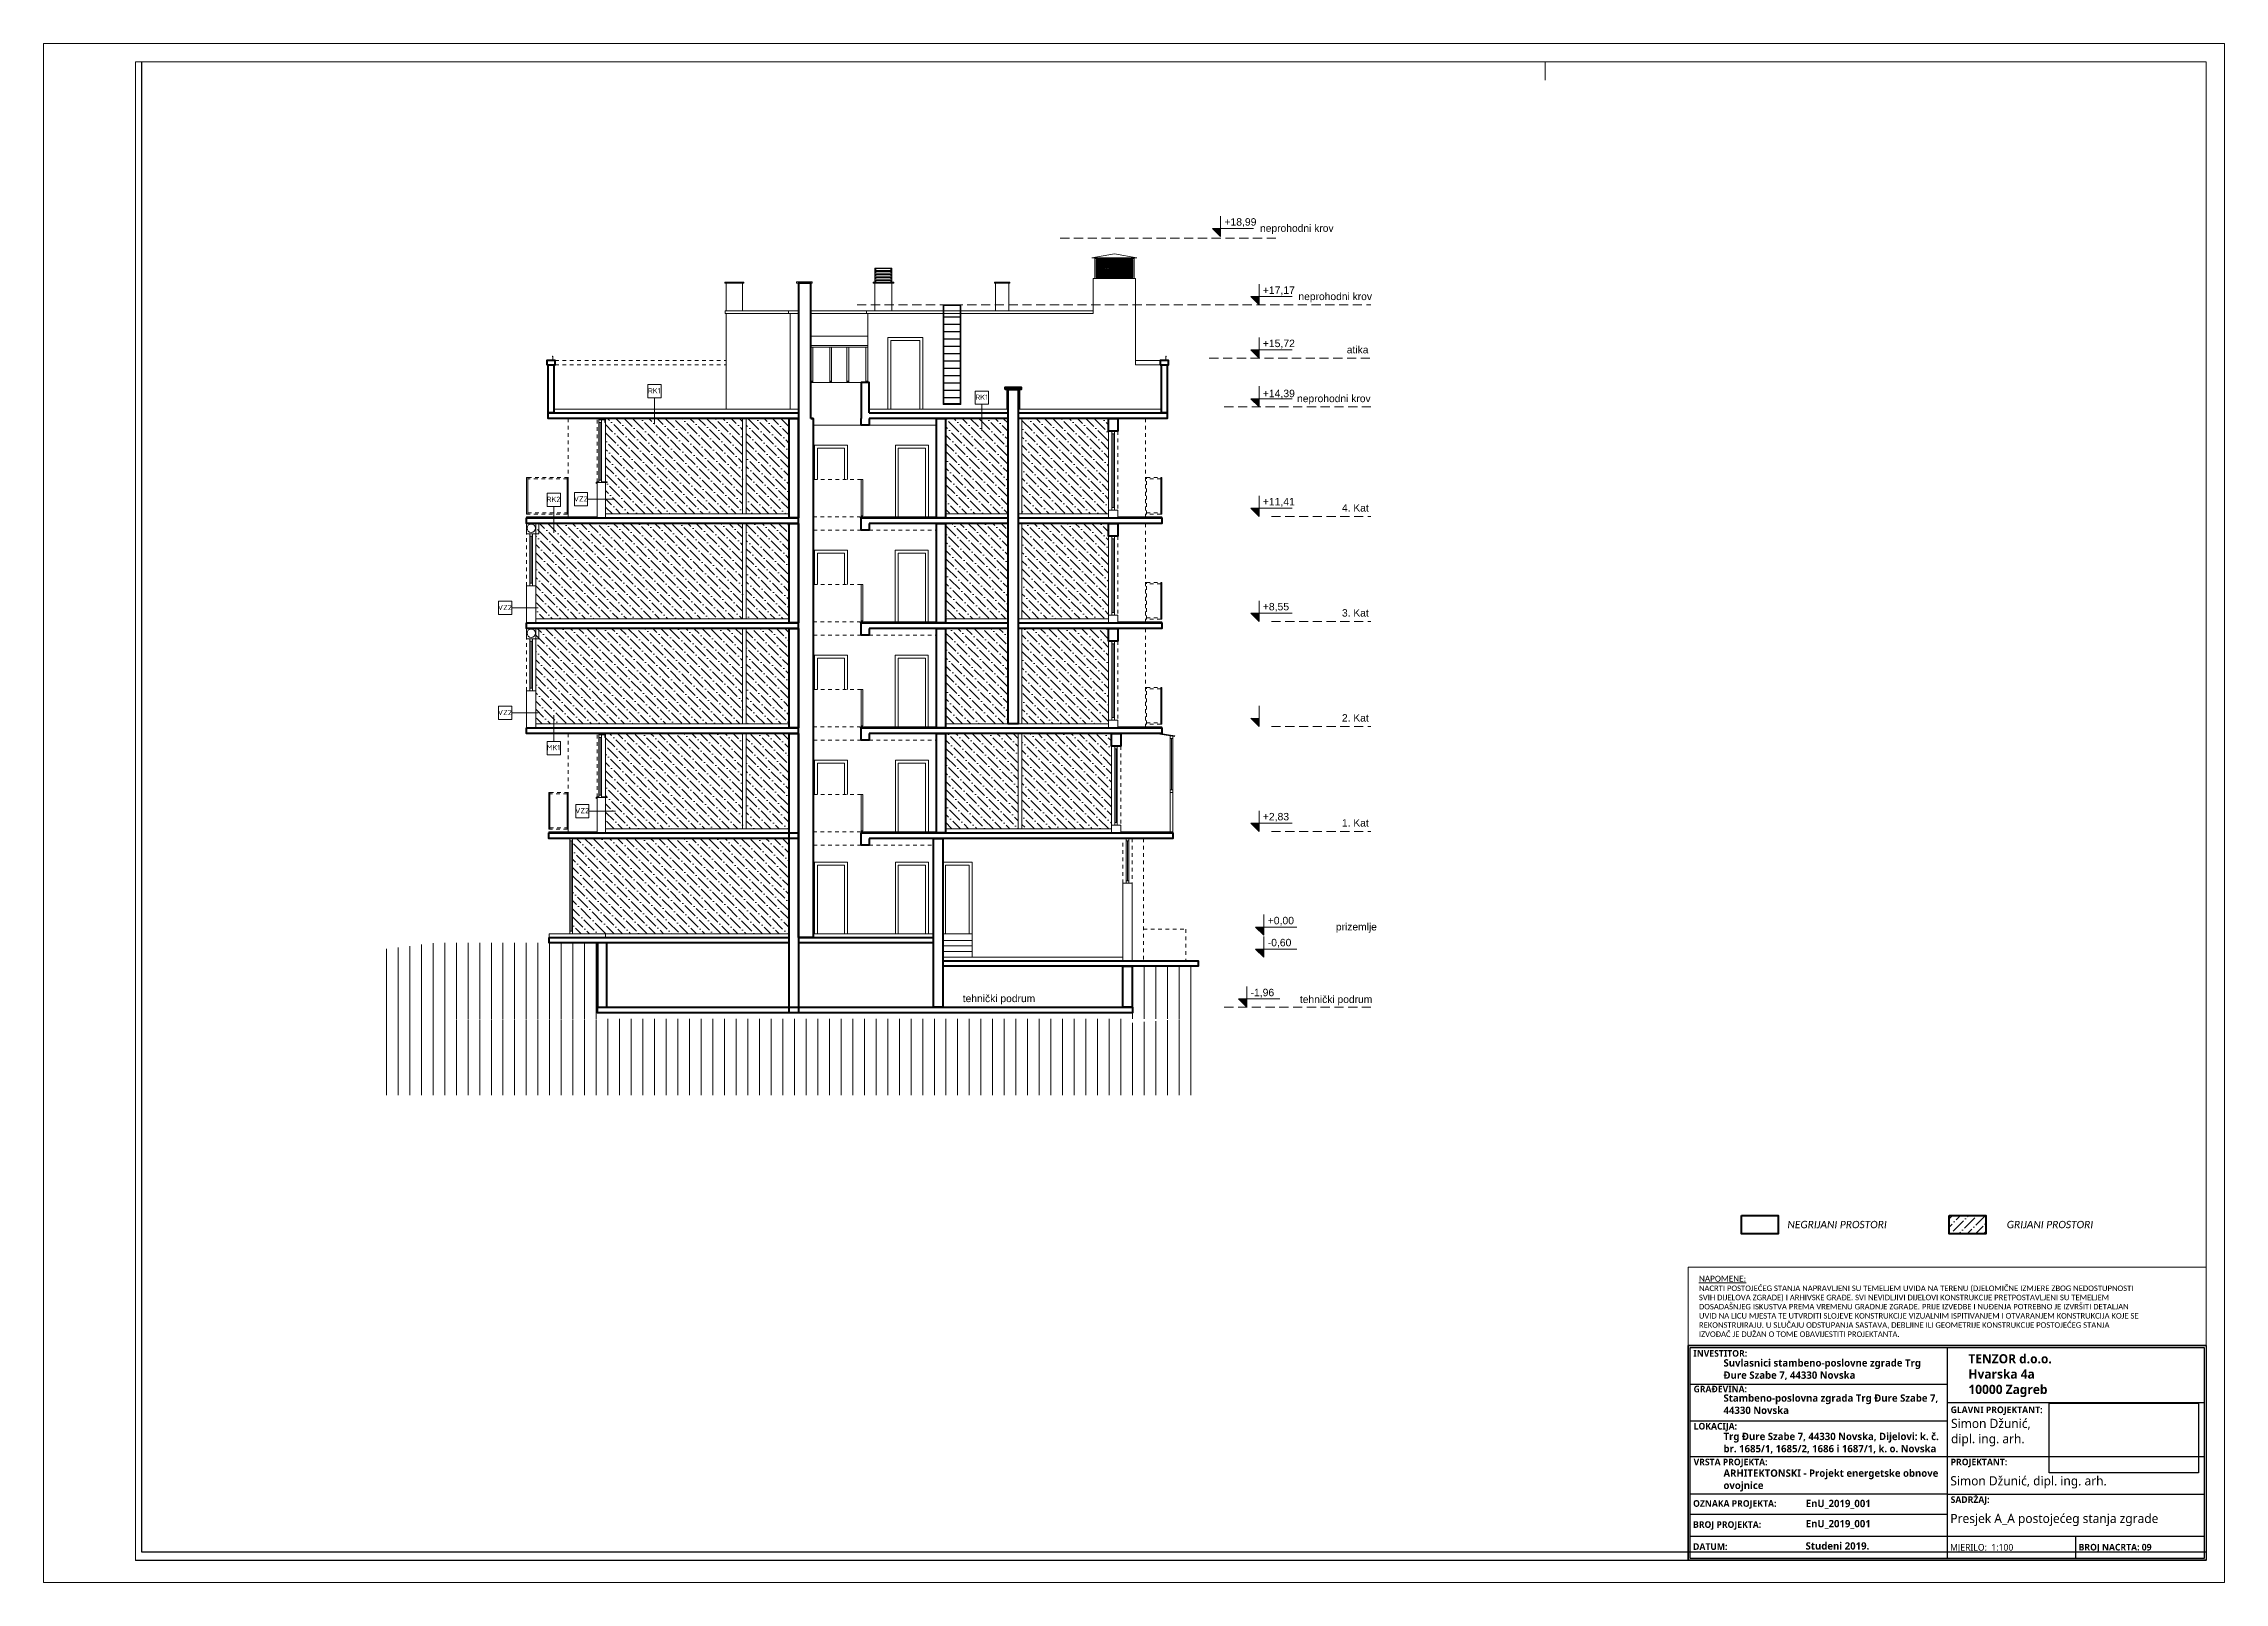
# Paper-space layout 'Pr AA_1_100' of a CAD drawing. Header units: millimetres. Extents: x -1 to 593, y 0 to 419.
# The model-space entities are those that its viewports show. They can reach past a viewport. Long polylines and large blocks are cut down to what shows.
import ezdxf
from ezdxf.enums import TextEntityAlignment as Align

# ---------------------------------------------------------------- set-up
doc = ezdxf.new("R2010")
doc.units = ezdxf.units.MM
doc.linetypes.add('DASHED2', pattern=[0.375, 0.25, -0.125])
doc.linetypes.add('HIDDEN', pattern=[0.375, 0.25, -0.125])
doc.layers.get('0').update_dxf_attribs({"lineweight": 0})
for name, color, linetype, lineweight in [('01-zid_nenosivi', 134, 'Continuous', 0), ('03-prozori', 132, 'Continuous', 0), ('05-podgled-tanko', 144, 'HIDDEN', 0), ('06-hatch_grijano', 30, 'Continuous', 0), ('07-kote', 70, 'Continuous', 9), ('5-TX', 113, 'Continuous', 5), ('_MV', 240, 'Continuous', 0), ('_SASTAVNICA', 7, 'Continuous', 0), ('FIZIKA', 4, 'Continuous', 30), ('konture', 7, 'Continuous', 30), ('sastavnica', 7, 'Continuous', 5), ('TP_01 - 0.50', 1, 'Continuous', 40)]:
    doc.layers.add(name, color=color, linetype=linetype, lineweight=lineweight)
doc.layers.add('Kucni_broj', color=2, linetype='Continuous', plot=False)
doc.layers.add('SAST_Linija sastavnice', color=255, linetype='Continuous', plot=False)
doc.layers.add('SAST_Tekst i Sastavnica', color=7, linetype='Continuous')
doc.styles.add('ARIAL', font='arial.ttf')
doc.styles.add('GENERATED_STYLE_1', font='arial.ttf')
doc.styles.add('isocpeur', font='isocpeur.ttf')
doc.styles.add('OPISI', font='swissl.ttf')
doc.styles.get("Standard").update_dxf_attribs({"font": 'arial.ttf', "height": 600})
doc.styles.add('tahoma10', font='tahoma.ttf', dxfattribs={"height": 2})
picture_1 = doc.add_image_def('image1.png', size_in_pixel=(240, 112))
pattern_1 = [(315, (-119.157, -130), (30.8696304, -8.4189901), [39.6875, -7.9375, 0, -7.9375])]

psp = doc.layouts.new('Pr AA_1_100')

# ---------------------------------------------------------------- texts
at = {"color": 1, "char_height": 2, "attachment_point": 4}
for s, insert, width in [('{\\fCalibri|b0|i1|c238|p34;\\C256; NEGRIJANI PROSTORI}', (473.42, 97.53), 29.9383), ('{\\fCalibri|b0|i1|c238|p34;\\C256; GRIJANI PROSTORI}', (533.16, 97.53), 26.1293)]:
    psp.add_mtext(s, dxfattribs=dict(at, insert=insert, width=width))
at = {"layer": '_SASTAVNICA', "insert": (450.02, 75.25), "char_height": 1.6, "width": 120.2696, "attachment_point": 4}
psp.add_mtext('{\\fCalibri|b0|i0|c238|p34;\\LNAPOMENE: \\fCalibri|b1|i0|c238|p34;\\H0.93747x;\\l\\P\\fCalibri|b0|i0|c238|p34;NACRTI POSTOJEĆEG STANJA NAPRAVLJENI SU TEMELJEM UVIDA NA TERENU (DJELOMIČNE IZMJERE ZBOG NEDOSTUPNOSTI SVIH DIJELOVA ZGRADE) I ARHIVSKE GRAĐE. SVI NEVIDLJIVI DIJELOVI KONSTRUKCIJE PRETPOSTAVLJENI SU TEMELJEM DOSADAŠNJEG ISKUSTVA PREMA VREMENU GRADNJE ZGRADE. PRIJE IZVEDBE I NUĐENJA POTREBNO JE IZVRŠITI DETALJAN UVID NA LICU MJESTA TE UTVRDITI SLOJEVE KONSTRUKCIJE VIZUALNIM ISPITIVANJEM I OTVARANJEM KONSTRUKCIJA KOJE SE REKONSTRUIRAJU. U SLUČAJU ODSTUPANJA SASTAVA, DEBLJINE ILI GEOMETRIJE KONSTRUKCIJE POSTOJEĆEG STANJA IZVOĐAČ JE DUŽAN O TOME OBAVIJESTITI PROJEKTANTA.\\C7; }', dxfattribs=at)
at = {"layer": 'SAST_Tekst i Sastavnica', "attachment_point": 1, "style": 'OPISI'}
for s, insert, char_height, width in [('\\fSegoe UI Semibold|b0|i0;INVESTITOR:', (448.51, 63.35), 1.8, 18.3788), ('\\fSegoe UI Semibold|b0|i0|c238;GRAĐEVINA:', (448.57, 53.64), 1.8, 18.9026), ('{\\fSegoe UI Semilight|b1|i0|c238|p34;Stambeno-poslovna zgrada Trg Đure Szabe 7, 44330 Novska}', (456.71, 51.28), 2, 60.2044), ('\\fSegoe UI Semibold|b0|i0;GLAVNI PROJEKTANT:', (518.57, 47.98), 1.8, 29.1605), ('\\fSegoe UI Semibold|b0|i0;LOKACIJA:', (448.57, 43.51), 1.8, 18.9026), ('{\\fSegoe UI Semilight|b1|i0|c238|p34;Trg Đure Szabe 7, 44330 Novska, Dijelovi: k. č. br. 1685/1, 1685/2, 1686 i 1687/1, k. o. Novska}', (456.71, 40.83), 2, 60.2044), ('\\fSegoe UI Semibold|b0|i0;VRSTA PROJEKTA:', (448.57, 33.76), 1.8, 34.2514), ('\\fSegoe UI Semilight|b1|i0;ARHITEKTONSKI - Projekt energetske obnove ovojnice', (456.71, 30.83), 2, 58.8493), ('\\fSegoe UI Semibold|b0|i0;PROJEKTANT:', (518.57, 33.76), 1.8, 18.9026), ('\\fSegoe UI Semibold|b0|i0;SADRŽAJ:', (518.57, 23.51), 1.8, 18.9026), ('{\\fSegoe UI Semilight|b1|i0|c238|p34;EnU_2019_001}', (479.11, 22.57), 2, 40.0376), ('{\\fSegoe UI Semilight|b1|i0|c238|p34;EnU_2019_001}', (479.11, 17.07), 2, 40.0376), ('{\\fSegoe UI Semilight|b1|i0|c238|p34;Studeni 2019.}', (479.07, 11), 2, 40.0376)]:
    psp.add_mtext(s, dxfattribs=dict(at, insert=insert, char_height=char_height, width=width))
at = {"layer": 'SAST_Tekst i Sastavnica', "color": 1, "insert": (456.71, 60.86), "char_height": 2, "width": 60.2044, "attachment_point": 1, "style": 'OPISI'}
psp.add_mtext('{\\fSegoe UI Semilight|b1|i0|c238|p34;\\C256;Suvlasnici stambeno-poslovne zgrade Trg Đure Szabe 7, 44330 Novska}', dxfattribs=at)
at = {"layer": 'SAST_Tekst i Sastavnica', "char_height": 1.8, "attachment_point": 4, "style": 'ARIAL'}
for s, insert in [('\\fSegoe UI Semibold|b0|i0;OZNAKA PROJEKTA:', (448.42, 21.3)), ('\\fSegoe UI Semibold|b0|i0;BROJ PROJEKTA:', (448.42, 15.56)), ('\\fSegoe UI Semibold|b0|i0;DATUM:', (448.42, 9.8)), ('\\fSegoe UI Semilight|b0|i0;MJERILO:  1:100', (518.42, 9.39)), ('{\\fSegoe UI Semibold|b0|i0|c0|p34;BROJ NACRTA: \\fSegoe UI Semibold|b0|i0|c238|p34;09}', (553.42, 9.4))]:
    psp.add_mtext(s, dxfattribs=dict(at, insert=insert))
at = {"layer": 'sastavnica', "insert": (520.02, 56.39), "char_height": 2.5, "width": 54.0003, "attachment_point": 4}
psp.add_mtext('\\fSegoe UI Semibold|b1|i0;    TENZOR d.o.o.\\P    Hvarska 4a\\P    10000 Zagreb', dxfattribs=at)
at = {"layer": 'sastavnica', "char_height": 2.5, "attachment_point": 4, "style": 'ARIAL'}
for s, insert, width in [('{\\fSegoe UI Semilight|b0|i0|c238|p34;Simon Džunić, \\Pdipl. ing. arh.}', (518.68, 40.87), 47.5), ('\\fSegoe UI Semilight|b0|i0|c238;Simon Džunić, dipl. ing. arh.', (518.49, 27.32), 47.5), ('{\\fSegoe UI Semilight|b0|i0|c238|p34;Presjek A_A postojećeg stanja zgrade }', (518.49, 17.07), 70.0559)]:
    psp.add_mtext(s, dxfattribs=dict(at, insert=insert, width=width))

msp = doc.modelspace()

# ---------------------------------------------------------------- texts
at = {"layer": '07-kote', "char_height": 20.25, "width": 2974.003, "attachment_point": 4, "style": 'GENERATED_STYLE_1'}
for s, insert in [('{\\fArial|b0|i0|c238|p34;+18,}99', (199098.58, -225557.09)), ('{\\fArial|b0|i0|c238|p34;+17,}17', (199203.18, -225742.99)), ('{\\fArial|b0|i0|c238|p34;+15,}72', (199203.18, -225887.99)), ('{\\fArial|b0|i0|c238|p34;+14,}39', (199203.18, -226024.38)), ('{\\fArial|b0|i0|c238|p34;+11,}41', (199203.18, -226318.99)), ('{\\fArial|b0|i0|c238|p34;+8,}55', (199203.18, -226604.99)), ('{\\fArial|b0|i0|c238|p34;+2,}83', (199203.18, -227176.99)), ('{\\fArial|b0|i0|c238|p34;+0,}00', (199216.54, -227459.99)), ('{\\fArial|b0|i0|c238|p34;-0,}60', (199216.54, -227519.99)), ('{\\fArial|b0|i0|c238|p34;-1,}96', (199169.69, -227655.99))]:
    msp.add_mtext(s, dxfattribs=dict(at, insert=insert))
at = {"layer": '07-kote', "linetype": 'DASHED2', "char_height": 20, "style": 'tahoma10'}
for s, width, insert, attachment_point in [('{\\fArial|b0|i0|c238|p34;neprohodni krov}', 728.1474, (199195.65, -225562.25), 1), ('{\\fArial|b0|i0|c238|p34;neprohodni krov}', 728.1474, (199300.25, -225748.15), 1), ('{\\fArial|b0|i0|c238|p34;atika}', 728.1474, (199431.82, -225893.15), 1), ('{\\fArial|b0|i0|c238|p34;neprohodni krov}', 728.1474, (199296.51, -226026.15), 1), ('{\\fArial|b0|i0|c238|p34;4. Kat }', 87.101, (199418.71, -226324.15), 1), ('{\\fArial|b0|i0|c238|p34;3. Kat }', 87.101, (199418.71, -226610.15), 1), ('{\\fArial|b0|i0|c238|p34;2. Kat }', 87.101, (199418.71, -226896.15), 1), ('{\\fArial|b0|i0|c238|p34;1. Kat }', 87.101, (199418.71, -227182.15), 1), ('{\\fArial|b0|i0|c238|p34;prizemlje }', 87.101, (199402.19, -227465.15), 1), ('{\\fArial|b0|i0|c238|p34;tehnički podrum}', 373.1218, (198386.06, -227660.35), 1), ('{\\fArial|b0|i0|c238|p34;tehnički podrum}', 221.7809, (199501.4, -227662.75), 3)]:
    msp.add_mtext_dynamic_manual_height_columns(s, width=width, gutter_width=10, heights=[0], dxfattribs=dict(at, insert=insert, attachment_point=attachment_point))

# ---------------------------------------------------------------- blocks, each defined once
blk = doc.blocks.new('*U3805')
blk.add_line((7, 3.5), (115.5, 3.5))
blk.add_lwpolyline([(0, 7), (122.5, 7), (122.5, 0), (122.5, 0), (0, 0), (0, 7)])
blk.add_lwpolyline([(7, 7), (115.5, 7), (115.5, 0), (7, 0)], close=True)
blk = doc.blocks.new('*U679')
blk.add_line((7, 3.5), (207.8, 3.5))
blk.add_lwpolyline([(0, 7), (214.8, 7), (214.8, 0), (214.8, 0), (0, 0), (0, 7)])
blk.add_lwpolyline([(7, 7), (207.8, 7), (207.8, 0), (7, 0)], close=True)
blk = doc.blocks.new('*U674')
blk.add_line((7, 3.5), (164, 3.5))
blk.add_lwpolyline([(0, 7), (171, 7), (171, 0), (171, 0), (0, 0), (0, 7)])
blk.add_lwpolyline([(7, 7), (164, 7), (164, 0), (7, 0)], close=True)
blk = doc.blocks.new('*U677')
blk.add_line((7, 3.5), (134.8, 3.5))
blk.add_lwpolyline([(0, 7), (141.8, 7), (141.8, 0), (141.8, 0), (0, 0), (0, 7)])
blk.add_lwpolyline([(7, 7), (134.8, 7), (134.8, 0), (7, 0)], close=True)
blk = doc.blocks.new('*U64')
at = {"ltscale": 0.1}
blk.add_line((0, 0.25), (0, -0.25), dxfattribs=at)
blk.add_lwpolyline([(-0.125, 0.5), (0.125, 0.5), (0.125, 0.25), (-0.125, 0.25)], close=True, dxfattribs=at)
at = {"style": 'isocpeur'}
blk.add_attdef('sl', text='', height=0.1, dxfattribs=at).set_placement((0.005, 0.334), align=Align.CENTER)
blk = doc.blocks.new('*U511')
at = {"ltscale": 0.1}
blk.add_line((0, 0.5), (0, 1), dxfattribs=at)
blk.add_lwpolyline([(0.125, 0.25), (-0.125, 0.25), (-0.125, 0.5), (0.125, 0.5)], close=True, dxfattribs=at)
at = {"style": 'isocpeur'}
blk.add_attdef('sl', text='', height=0.1, dxfattribs=at).set_placement((0.005, 0.334), align=Align.CENTER)
blk = doc.blocks.new('*U649')
at = {"ltscale": 0.1}
blk.add_line((-0.125, 0.375), (-0.625, 0.375), dxfattribs=at)
blk.add_lwpolyline([(0.125, 0.5), (0.125, 0.25), (-0.125, 0.25), (-0.125, 0.5)], close=True, dxfattribs=at)
at = {"style": 'isocpeur'}
blk.add_attdef('sl', text='', height=0.1, dxfattribs=at).set_placement((0.005, 0.334), align=Align.CENTER)
blk = doc.blocks.new('*U3804')
blk.add_line((7, 3.5), (253, 3.5))
blk.add_lwpolyline([(0, 7), (260, 7), (260, 0), (260, 0), (0, 0), (0, 7)])
blk.add_lwpolyline([(7, 7), (253, 7), (253, 0), (7, 0)], close=True)
blk = doc.blocks.new('*U3806')
blk.add_line((7, 3.5), (147.4, 3.5))
blk.add_lwpolyline([(0, 7), (154.4, 7), (154.4, 0), (154.4, 0), (0, 0), (0, 7)])
blk.add_lwpolyline([(7, 7), (147.4, 7), (147.4, 0), (7, 0)], close=True)

# ---------------------------------------------------------------- hatches: boundary and pattern name
at = {"layer": '05-podgled-tanko', "linetype": 'ByBlock', "ltscale": 5}
h = msp.add_hatch(dxfattribs=at)
h.set_pattern_fill('ANSI37', color=256)
h.set_pattern_definition([(45, (-8833.0188, -13356.2996), (-2.24506403, 2.24506403), []), (135, (-8833.0188, -13356.2996), (-2.24506403, -2.24506403), [])])
h.paths.add_polyline_path([(198849.65, -225706.27), (198748.97, -225706.27), (198748.97, -225657.6), (198849.65, -225657.6)])
at = {"layer": '06-hatch_grijano'}
h = msp.add_hatch(dxfattribs=at)
h.set_pattern_fill('ANSI36', color=256, scale=5, angle=270, style=0)
h.set_pattern_definition(pattern_1)
h.paths.add_polyline_path([(197413.3, -226090.27), (197786.3, -226090.27), (197786.3, -226350.27), (197413.3, -226350.27)])
h = msp.add_hatch(dxfattribs=at)
h.set_pattern_fill('ANSI36', color=256, scale=5, angle=270, style=0)
h.set_pattern_definition(pattern_1)
h.paths.add_polyline_path([(197796.3, -226350.27), (197913.3, -226350.27), (197913.3, -226090.27), (197796.3, -226090.27)])
h = msp.add_hatch(dxfattribs=at)
h.set_pattern_fill('ANSI36', color=256, scale=5, angle=270, style=0)
h.set_pattern_definition(pattern_1)
h.paths.add_polyline_path([(198339.3, -226350.27), (198509.3, -226350.27), (198509.3, -226090.27), (198339.3, -226090.27)])
h = msp.add_hatch(dxfattribs=at)
h.set_pattern_fill('ANSI36', color=256, scale=5, angle=270, style=0)
h.set_pattern_definition(pattern_1)
h.paths.add_polyline_path([(198547.3, -226350.27), (198783.3, -226350.27), (198783.3, -226090.27), (198547.3, -226090.27)])
h = msp.add_hatch(dxfattribs=at)
h.set_pattern_fill('ANSI36', color=256, scale=5, angle=270, style=0)
h.set_pattern_definition(pattern_1)
h.paths.add_polyline_path([(197223.3, -226636.27), (197786.3, -226636.27), (197786.3, -226376.27), (197223.3, -226376.27)])
h = msp.add_hatch(dxfattribs=at)
h.set_pattern_fill('ANSI36', color=256, scale=5, angle=270, style=0)
h.set_pattern_definition(pattern_1)
h.paths.add_polyline_path([(197796.3, -226636.27), (197913.3, -226636.27), (197913.3, -226376.27), (197796.3, -226376.27)])
h = msp.add_hatch(dxfattribs=at)
h.set_pattern_fill('ANSI36', color=256, scale=5, angle=270, style=0)
h.set_pattern_definition(pattern_1)
h.paths.add_polyline_path([(198339.3, -226636.27), (198509.3, -226636.27), (198509.3, -226376.27), (198339.3, -226376.27)])
h = msp.add_hatch(dxfattribs=at)
h.set_pattern_fill('ANSI36', color=256, scale=5, angle=270, style=0)
h.set_pattern_definition(pattern_1)
h.paths.add_polyline_path([(198547.3, -226636.27), (198783.3, -226636.27), (198783.3, -226376.27), (198547.3, -226376.27)])
h = msp.add_hatch(dxfattribs=at)
h.set_pattern_fill('ANSI36', color=256, scale=5, angle=270, style=0)
h.set_pattern_definition(pattern_1)
h.paths.add_polyline_path([(197223.3, -226922.27), (197786.3, -226922.27), (197786.3, -226662.27), (197223.3, -226662.27)])
h = msp.add_hatch(dxfattribs=at)
h.set_pattern_fill('ANSI36', color=256, scale=5, angle=270, style=0)
h.set_pattern_definition(pattern_1)
h.paths.add_polyline_path([(197796.3, -226922.27), (197913.3, -226922.27), (197913.3, -226662.27), (197796.3, -226662.27)])
h = msp.add_hatch(dxfattribs=at)
h.set_pattern_fill('ANSI36', color=256, scale=5, angle=270, style=0)
h.set_pattern_definition(pattern_1)
h.paths.add_polyline_path([(198339.3, -226922.27), (198509.3, -226922.27), (198509.3, -226662.27), (198339.3, -226662.27)])
h = msp.add_hatch(dxfattribs=at)
h.set_pattern_fill('ANSI36', color=256, scale=5, angle=270, style=0)
h.set_pattern_definition(pattern_1)
h.paths.add_polyline_path([(198547.3, -226922.27), (198783.3, -226922.27), (198783.3, -226662.27), (198547.3, -226662.27)])
h = msp.add_hatch(dxfattribs=at)
h.set_pattern_fill('ANSI36', color=256, scale=5, angle=270, style=0)
h.set_pattern_definition(pattern_1)
h.paths.add_polyline_path([(197413.3, -227208.27), (197786.3, -227208.27), (197786.3, -226948.27), (197413.3, -226948.27)])
h = msp.add_hatch(dxfattribs=at)
h.set_pattern_fill('ANSI36', color=256, scale=5, angle=270, style=0)
h.set_pattern_definition(pattern_1)
h.paths.add_polyline_path([(197796.3, -227208.27), (197913.3, -227208.27), (197913.3, -226948.27), (197796.3, -226948.27)])
h = msp.add_hatch(dxfattribs=at)
h.set_pattern_fill('ANSI36', color=256, scale=5, angle=270, style=0)
h.set_pattern_definition(pattern_1)
h.paths.add_polyline_path([(198339.3, -227208.27), (198537.3, -227208.27), (198537.3, -226948.27), (198339.3, -226948.27)])
h = msp.add_hatch(dxfattribs=at)
h.set_pattern_fill('ANSI36', color=256, scale=5, angle=270, style=0)
h.set_pattern_definition(pattern_1)
h.paths.add_polyline_path([(198547.3, -227208.27), (198791.3, -227208.27), (198791.3, -226948.27), (198547.3, -226948.27)])
h = msp.add_hatch(dxfattribs=at)
h.set_pattern_fill('ANSI36', color=256, scale=5, angle=270, style=0)
h.set_pattern_definition([(315, (-119.157, -416), (30.8696304, -8.4189901), [39.6875, -7.9375, 0, -7.9375])])
h.paths.add_polyline_path([(197323.3, -227494.27), (197913.3, -227494.27), (197913.3, -227234.27), (197323.3, -227234.27)])
at = {"layer": '07-kote'}
h = msp.add_hatch(color=7, dxfattribs=at)
h.dxf.hatch_style = 1
h.paths.add_polyline_path([(199088.22, -225572.87), (199065.72, -225572.87), (199088.22, -225595.37)])
h = msp.add_hatch(color=7, dxfattribs=at)
h.dxf.hatch_style = 1
h.paths.add_polyline_path([(199192.82, -225758.77), (199170.32, -225758.77), (199192.82, -225781.27)])
h = msp.add_hatch(color=7, dxfattribs=at)
h.dxf.hatch_style = 1
h.paths.add_polyline_path([(199192.82, -225903.77), (199170.32, -225903.77), (199192.82, -225926.27)])
h = msp.add_hatch(color=7, dxfattribs=at)
h.dxf.hatch_style = 1
h.paths.add_polyline_path([(199192.82, -226036.77), (199170.32, -226036.77), (199192.82, -226059.27)])
h = msp.add_hatch(color=7, dxfattribs=at)
h.dxf.hatch_style = 1
h.paths.add_polyline_path([(199192.82, -226334.77), (199170.32, -226334.77), (199192.82, -226357.27)])
h = msp.add_hatch(color=7, dxfattribs=at)
h.dxf.hatch_style = 1
h.paths.add_polyline_path([(199192.82, -226620.77), (199170.32, -226620.77), (199192.82, -226643.27)])
h = msp.add_hatch(color=7, dxfattribs=at)
h.dxf.hatch_style = 1
h.paths.add_polyline_path([(199192.82, -226906.77), (199170.32, -226906.77), (199192.82, -226929.27)])
h = msp.add_hatch(color=7, dxfattribs=at)
h.dxf.hatch_style = 1
h.paths.add_polyline_path([(199192.82, -227192.77), (199170.32, -227192.77), (199192.82, -227215.27)])
h = msp.add_hatch(color=7, dxfattribs=at)
h.dxf.hatch_style = 1
h.paths.add_polyline_path([(199206.17, -227475.77), (199183.67, -227475.77), (199206.17, -227498.27)])
h = msp.add_hatch(color=7, dxfattribs=at)
h.dxf.hatch_style = 1
h.paths.add_polyline_path([(199206.17, -227535.77), (199183.67, -227535.77), (199206.17, -227558.27)])
h = msp.add_hatch(color=7, dxfattribs=at)
h.dxf.hatch_style = 1
h.paths.add_polyline_path([(199159.33, -227671.77), (199136.83, -227671.77), (199159.33, -227694.27)])
at = {"layer": 'Kucni_broj', "lineweight": 9, "true_color": 0x808080}
h = msp.add_hatch(dxfattribs=at)
h.set_pattern_fill('ANSI31', color=8, scale=10, angle=45)
h.set_pattern_definition([(90, (-646717.658, -164137.443), (-31.75, 0), [])])
h.paths.add_polyline_path([(197003.26, -227725.78), (197003.26, -227727.22), (197391.3, -227727.22), (197391.3, -227519.27), (196947.46, -227519.27), (196809.82, -227536.04), (196809.16, -227564.27), (196808.05, -227564.27), (196808.05, -227934.06), (199027.16, -227934.06), (199027.16, -227582.77), (198847.3, -227582.77), (198847.3, -227736.81), (198999.99, -227725.78)])

# ---------------------------------------------------------------- linework, layer by layer
at = {"layer": '01-zid_nenosivi', "ltscale": 5}
for points in [[(197268.76, -225920.48), (197268.76, -225922.97), (197269.75, -225922.97), (197269.75, -225920.48), (197268.76, -225920.48)], [(197269.26, -225922.97), (197269.26, -225930.82)], [(198938.76, -225920.48), (198938.76, -225922.97), (198939.75, -225922.97), (198939.75, -225920.48), (198938.76, -225920.48)], [(198939.26, -225922.97), (198939.26, -225930.82)], [(197938.3, -226065.27), (197272.3, -226065.27), (197272.3, -226075.27), (197938.3, -226075.27)], [(198509.3, -226065.27), (198131.3, -226065.27)], [(198131.3, -226075.27), (198509.3, -226075.27)], [(198537.3, -226075.27), (198927.3, -226075.27), (198927.3, -226065.27), (198537.3, -226065.27)], [(197198.3, -226351.27), (197198.3, -226251.27), (197201.3, -226251.27), (197201.3, -226351.27), (197198.3, -226351.27)], [(197311.3, -226351.27), (197311.3, -226251.27), (197308.3, -226251.27), (197308.3, -226351.27), (197311.3, -226351.27)], [(197311.3, -226351.27), (197311.3, -226251.27), (197308.3, -226251.27), (197308.3, -226351.27), (197311.3, -226351.27)], [(197395.3, -226262.64), (197387.3, -226264.43), (197387.3, -226268.1), (197388.56, -226266.98)], [(197402.3, -226265.27), (197417.3, -226265.27), (197417.3, -226263.27), (197402.3, -226263.27), (197402.3, -226265.27)], [(198928.3, -226351.27), (198928.3, -226251.27), (198925.3, -226251.27), (198925.3, -226351.27), (198928.3, -226351.27)], [(198928.3, -226351.27), (198928.3, -226251.27), (198925.3, -226251.27), (198925.3, -226351.27), (198928.3, -226351.27)], [(198928.3, -226351.27), (198928.3, -226251.27), (198925.3, -226251.27), (198925.3, -226351.27), (198928.3, -226351.27)], [(197913.3, -226350.27), (197413.3, -226350.27), (197413.3, -226361.27), (197913.3, -226361.27)], [(198109.3, -226361.27), (198509.3, -226361.27)], [(198509.3, -226350.27), (198339.3, -226350.27), (198339.3, -226361.27)], [(198537.3, -226361.27), (198783.3, -226361.27), (198783.3, -226350.27), (198537.3, -226350.27)], [(198928.3, -226637.27), (198928.3, -226537.27), (198925.3, -226537.27), (198925.3, -226637.27), (198928.3, -226637.27)], [(198928.3, -226637.27), (198928.3, -226537.27), (198925.3, -226537.27), (198925.3, -226637.27), (198928.3, -226637.27)], [(198928.3, -226637.27), (198928.3, -226537.27), (198925.3, -226537.27), (198925.3, -226637.27), (198928.3, -226637.27)], [(197913.3, -226636.27), (197223.3, -226636.27), (197223.3, -226647.27), (197913.3, -226647.27)], [(198509.3, -226636.27), (198339.3, -226636.27), (198339.3, -226647.27)], [(198537.3, -226647.27), (198783.3, -226647.27), (198783.3, -226636.27), (198537.3, -226636.27)], [(198109.3, -226647.27), (198509.3, -226647.27)], [(198928.3, -226923.27), (198928.3, -226823.27), (198925.3, -226823.27), (198925.3, -226923.27), (198928.3, -226923.27)], [(198928.3, -226923.27), (198928.3, -226823.27), (198925.3, -226823.27), (198925.3, -226923.27), (198928.3, -226923.27)], [(197913.3, -226922.27), (197223.3, -226922.27), (197223.3, -226933.27), (197913.3, -226933.27)], [(198109.3, -226933.27), (198783.3, -226933.27), (198783.3, -226922.27), (198339.3, -226922.27), (198339.3, -226933.27)], [(197258.3, -227209.27), (197258.3, -227109.27), (197261.3, -227109.27), (197261.3, -227209.27), (197258.3, -227209.27)], [(197311.3, -227209.27), (197311.3, -227109.27), (197308.3, -227109.27), (197308.3, -227209.27), (197311.3, -227209.27)], [(198958.3, -227216.27), (198958.3, -227109.27), (198951.3, -227109.27), (198951.3, -227216.27), (198958.3, -227216.27)], [(197395.3, -227120.64), (197387.3, -227122.43), (197387.3, -227126.1), (197388.56, -227124.98)], [(197402.3, -227123.27), (197417.3, -227123.27), (197417.3, -227121.27), (197402.3, -227121.27), (197402.3, -227123.27)], [(197913.3, -227208.27), (197413.3, -227208.27), (197413.3, -227219.27), (197913.3, -227219.27)], [(198109.3, -227219.27), (198791.3, -227219.27), (198791.3, -227208.27), (198339.3, -227208.27), (198339.3, -227219.27)], [(197913.3, -227494.27), (197259.9, -227494.27), (197259.9, -227504.27), (197913.3, -227504.27)], [(197913.3, -227494.27), (197413.3, -227494.27), (197413.3, -227504.27), (197913.3, -227504.27)], [(197938.3, -227504.27), (198306.3, -227504.27), (198306.3, -227494.27), (197978.3, -227494.27)], [(198411.3, -227497.25), (198411.3, -227512.25), (198331.3, -227512.25), (198331.3, -227527.25), (198411.3, -227527.25), (198411.3, -227542.25), (198331.3, -227542.25)]]:
    msp.add_lwpolyline(points, dxfattribs=at)
for points in [[(197395.3, -226090.27), (197413.3, -226090.27), (197413.3, -226094.27), (197395.3, -226094.27)], [(197413.3, -226094.27), (197410.79, -226094.27), (197410.79, -226101.22), (197413.3, -226101.22)], [(197786.3, -226350.27), (197796.3, -226350.27), (197796.3, -226090.27), (197786.3, -226090.27)], [(198537.3, -226090.27), (198547.3, -226090.27), (198547.3, -226350.27), (198537.3, -226350.27)], [(197390.3, -226265.27), (197413.3, -226265.27), (197413.3, -226361.27), (197390.3, -226361.27)], [(198109.3, -226256.68), (198114.25, -226256.68), (198114.25, -226355.68), (198109.3, -226355.68)], [(198808.3, -226361.27), (198783.3, -226361.27), (198783.3, -226340.27), (198808.3, -226340.27)], [(197198.3, -226361.27), (197390.3, -226361.27), (197390.3, -226358.27), (197198.3, -226358.27)], [(197198.3, -226376.27), (197231.17, -226376.27), (197231.17, -226404.5), (197198.3, -226404.5)], [(197786.3, -226636.27), (197796.3, -226636.27), (197796.3, -226376.27), (197786.3, -226376.27)], [(198106.38, -226361.27), (198314.3, -226361.27), (198314.3, -226358.26), (198106.38, -226358.26)], [(198537.3, -226376.27), (198547.3, -226376.27), (198547.3, -226636.27), (198537.3, -226636.27)], [(198808.3, -226361.27), (198928.3, -226361.27), (198928.3, -226358.27), (198808.3, -226358.27)], [(197198.3, -226546.27), (197223.3, -226546.27), (197223.3, -226647.27), (197198.3, -226647.27)], [(198109.3, -226542.68), (198114.25, -226542.68), (198114.25, -226641.68), (198109.3, -226641.68)], [(198808.3, -226647.27), (198783.3, -226647.27), (198783.3, -226626.27), (198808.3, -226626.27)], [(197198.3, -226662.27), (197231.17, -226662.27), (197231.17, -226690.5), (197198.3, -226690.5)], [(197786.3, -226922.27), (197796.3, -226922.27), (197796.3, -226662.27), (197786.3, -226662.27)], [(198106.38, -226647.27), (198314.3, -226647.27), (198314.3, -226644.26), (198106.38, -226644.26)], [(198537.3, -226662.27), (198547.3, -226662.27), (198547.3, -226922.27), (198537.3, -226922.27)], [(198808.3, -226647.27), (198928.3, -226647.27), (198928.3, -226644.27), (198808.3, -226644.27)], [(197198.3, -226832.27), (197223.3, -226832.27), (197223.3, -226933.27), (197198.3, -226933.27)], [(198109.3, -226828.68), (198114.25, -226828.68), (198114.25, -226927.68), (198109.3, -226927.68)], [(198106.38, -226933.27), (198314.3, -226933.27), (198314.3, -226930.26), (198106.38, -226930.26)], [(198808.3, -226933.27), (198783.3, -226933.27), (198783.3, -226912.27), (198808.3, -226912.27)], [(198808.3, -226933.27), (198928.3, -226933.27), (198928.3, -226930.27), (198808.3, -226930.27)], [(197395.3, -226948.27), (197413.3, -226948.27), (197413.3, -226952.27), (197395.3, -226952.27)], [(197413.3, -226952.27), (197410.79, -226952.27), (197410.79, -226959.22), (197413.3, -226959.22)], [(197786.3, -227208.27), (197796.3, -227208.27), (197796.3, -226948.27), (197786.3, -226948.27)], [(198537.3, -226948.27), (198547.3, -226948.27), (198547.3, -227208.27), (198537.3, -227208.27)], [(198109.3, -227114.68), (198114.25, -227114.68), (198114.25, -227213.68), (198109.3, -227213.68)], [(197390.3, -227123.27), (197413.3, -227123.27), (197413.3, -227219.27), (197390.3, -227219.27)], [(197258.3, -227219.27), (197390.3, -227219.27), (197390.3, -227216.27), (197258.3, -227216.27)], [(198109.3, -227219.27), (198314.3, -227219.27), (198314.3, -227216.26), (198109.3, -227216.26)], [(198816.3, -227219.27), (198791.3, -227219.27), (198791.3, -227198.27), (198816.3, -227198.27)], [(198816.3, -227219.27), (198958.3, -227219.27), (198958.3, -227216.27), (198816.3, -227216.27)], [(198822.3, -227234.27), (198847.3, -227234.27), (198847.3, -227234.27), (198822.3, -227234.27)], [(198822.3, -227356.77), (198847.3, -227356.77), (198847.3, -227567.77), (198822.3, -227567.77)], [(198331.3, -227494.27), (198411.3, -227494.27), (198411.3, -227557.77), (198331.3, -227557.77)], [(198331.3, -227557.77), (198822.3, -227557.77), (198822.3, -227567.77), (198331.3, -227567.77)]]:
    msp.add_lwpolyline(points, close=True, dxfattribs=at)
at = {"layer": '03-prozori'}
for points in [[(198910.56, -226948.27), (198951.92, -226954.84)], [(198958.3, -226955.86), (198962.96, -226956.6), (198963.28, -226954.62), (198923.3, -226948.27)]]:
    msp.add_lwpolyline(points, dxfattribs=at)
for centre in [(197210.69, -226389.58), (197210.69, -226675.58)]:
    msp.add_circle(centre, 11.43, dxfattribs=at)
at = {"layer": '05-podgled-tanko', "linetype": 'ByBlock', "ltscale": 5}
for points in [[(198193.3, -225681.22), (198146.3, -225681.22), (198146.3, -225682.31), (198193.3, -225682.31)], [(198146.3, -225682.31), (198149.28, -225682.31), (198149.28, -225687.13), (198146.3, -225687.13)], [(198193.3, -225687.13), (198146.3, -225687.13), (198146.3, -225690.34), (198193.3, -225690.34)], [(198146.3, -225690.34), (198149.28, -225690.34), (198149.28, -225695.17), (198146.3, -225695.17)], [(198193.3, -225682.31), (198190.32, -225682.31), (198190.32, -225687.13), (198193.3, -225687.13)], [(198193.3, -225690.34), (198190.32, -225690.34), (198190.32, -225695.17), (198193.3, -225695.17)], [(198860.45, -225652.94), (198737.46, -225652.94), (198737.46, -225652.94), (198798.96, -225642.43), (198860.45, -225652.94)], [(198852.65, -225709.27), (198745.97, -225709.27), (198745.97, -225654.6), (198852.65, -225654.6)], [(198849.65, -225706.27), (198748.97, -225706.27), (198748.97, -225657.6), (198849.65, -225657.6)], [(197790.14, -225719.27), (197738.29, -225719.27), (197738.29, -225722.36), (197790.14, -225722.36)], [(197741.3, -225797.27), (197786.3, -225797.27), (197786.3, -225722.36), (197741.3, -225722.36)], [(197933.28, -225722.36), (197976.09, -225722.36), (197976.09, -225718.35), (197933.28, -225718.35)], [(198198.2, -225719.27), (198142.03, -225719.27), (198142.03, -225722.36), (198198.2, -225722.36)], [(198193.3, -225695.17), (198146.3, -225695.17), (198146.3, -225698.38), (198193.3, -225698.38)], [(198146.3, -225698.38), (198149.28, -225698.38), (198149.28, -225703.2), (198146.3, -225703.2)], [(198193.3, -225703.2), (198146.3, -225703.2), (198146.3, -225706.41), (198193.3, -225706.41)], [(198146.3, -225706.41), (198149.28, -225706.41), (198149.28, -225711.24), (198146.3, -225711.24)], [(198193.3, -225711.24), (198146.3, -225711.24), (198146.3, -225714.45), (198193.3, -225714.45)], [(198146.3, -225714.45), (198149.28, -225714.45), (198149.28, -225719.27), (198146.3, -225719.27)], [(198193.3, -225698.38), (198190.32, -225698.38), (198190.32, -225703.2), (198193.3, -225703.2)], [(198193.3, -225706.41), (198190.32, -225706.41), (198190.32, -225711.24), (198193.3, -225711.24)], [(198193.3, -225714.45), (198190.32, -225714.45), (198190.32, -225719.27), (198193.3, -225719.27)], [(198514.41, -225719.27), (198472.57, -225719.27), (198472.57, -225722.36), (198514.41, -225722.36)], [(198475.3, -225797.27), (198511.3, -225797.27), (198511.3, -225722.36), (198475.3, -225722.36)], [(198334.59, -225813.75), (198379.18, -225813.75), (198379.18, -225814.47), (198334.59, -225814.47)], [(198334.59, -225833.75), (198379.18, -225833.75), (198379.18, -225834.47), (198334.59, -225834.47)], [(198334.59, -225853.75), (198379.18, -225853.75), (198379.18, -225854.47), (198334.59, -225854.47)], [(197972.3, -225896.77), (197972.3, -225988.6), (197977.3, -225988.6), (197977.3, -225896.77)], [(198023.93, -225896.77), (198023.93, -225988.6), (198028.93, -225988.6), (198028.93, -225896.77)], [(198075.67, -225896.77), (198075.67, -225988.6), (198070.67, -225988.6), (198070.67, -225896.77)], [(198127.3, -225896.77), (198127.3, -225988.6), (198122.3, -225988.6), (198122.3, -225896.77)], [(198334.59, -225873.75), (198379.18, -225873.75), (198379.18, -225874.47), (198334.59, -225874.47)], [(198334.59, -225893.75), (198379.18, -225893.75), (198379.18, -225894.47), (198334.59, -225894.47)], [(198334.59, -225913.75), (198379.18, -225913.75), (198379.18, -225914.47), (198334.59, -225914.47)], [(197972.3, -225945.27), (197972.3, -225945.27)], [(198334.59, -225933.75), (198379.18, -225933.75), (198379.18, -225934.47), (198334.59, -225934.47)], [(198334.59, -225953.75), (198379.18, -225953.75), (198379.18, -225954.47), (198334.59, -225954.47)], [(198334.59, -225973.75), (198379.18, -225973.75), (198379.18, -225974.47), (198334.59, -225974.47)], [(198923.3, -225932.27), (198856.3, -225932.27), (198856.3, -225944.27), (198923.3, -225944.27)], [(197977.3, -225988.6), (197972.3, -225988.6), (197972.3, -225992.27), (197977.3, -225992.27)], [(197977.04, -225988.86), (197972.56, -225988.86), (197972.56, -225992.01), (197977.04, -225992.01)], [(198028.93, -225988.6), (198023.93, -225988.6), (198023.93, -225992.27), (198028.93, -225992.27)], [(198028.67, -225988.86), (198024.19, -225988.86), (198024.19, -225992.01), (198028.67, -225992.01)], [(198075.67, -225988.6), (198070.67, -225988.6), (198070.67, -225992.27), (198075.67, -225992.27)], [(198075.41, -225988.86), (198070.93, -225988.86), (198070.93, -225992.01), (198075.41, -225992.01)], [(198127.3, -225988.6), (198122.3, -225988.6), (198122.3, -225992.27), (198127.3, -225992.27)], [(198127.04, -225988.86), (198122.56, -225988.86), (198122.56, -225992.01), (198127.04, -225992.01)], [(198334.59, -225993.75), (198379.18, -225993.75), (198379.18, -225994.47), (198334.59, -225994.47)], [(198334.59, -226013.75), (198379.18, -226013.75), (198379.18, -226014.47), (198334.59, -226014.47)], [(198334.59, -226033.75), (198379.18, -226033.75), (198379.18, -226034.47), (198334.59, -226034.47)]]:
    msp.add_lwpolyline(points, close=True, dxfattribs=at)
for points in [[(198193.3, -225797.27), (198193.3, -225722.36), (198146.3, -225722.36), (198146.3, -225797.27)], [(198193.3, -225804.54), (198741.3, -225804.54), (198741.3, -225709.27), (198856.3, -225709.27), (198856.3, -225942.27)], [(197938.3, -225797.27), (197738.93, -225797.27), (197738.93, -225804.54), (197938.3, -225804.54)], [(197741.3, -225804.54), (197741.3, -225944.27)], [(197916.3, -225804.54), (197911.73, -225804.54), (197911.73, -225797.27)], [(197916.3, -225804.54), (197916.3, -225942.27)], [(198193.3, -225797.27), (197972.3, -225797.27)], [(197972.3, -225804.54), (198193.3, -225804.54)], [(198127.3, -225804.54), (198124.3, -225804.54), (198124.3, -225797.27)], [(198127.3, -225988.6), (198127.3, -225804.54)], [(198741.3, -225797.27), (198193.3, -225797.27)], [(198332.59, -225942.27), (198332.59, -225780.81), (198381.18, -225780.81), (198381.18, -225942.27)], [(198334.59, -225942.27), (198334.59, -225782.81), (198379.18, -225782.81), (198379.18, -225942.27)], [(198738.88, -225804.54), (198741.3, -225804.54)], [(198127.3, -225866.77), (197972.3, -225866.77)], [(198127.3, -225988.6), (198127.3, -225891.77), (197972.3, -225891.77)], [(198127.3, -225896.77), (197972.3, -225896.77)], [(198182.3, -225942.27), (198182.3, -225870.27), (198277.3, -225870.27), (198277.3, -225942.27)], [(198190.3, -225942.27), (198190.3, -225878.27), (198269.3, -225878.27), (198269.3, -225942.27)], [(197741.3, -225944.27), (197741.3, -226065.27)], [(197916.3, -225942.27), (197916.3, -226065.27)], [(198182.3, -226065.27), (198182.3, -225942.27)], [(198190.3, -225942.27), (198190.3, -226065.27)], [(198269.3, -226065.27), (198269.3, -225942.27)], [(198277.3, -225942.27), (198277.3, -226065.27)], [(198381.18, -225942.27), (198381.18, -226052.14), (198332.59, -226052.14), (198332.59, -225942.27)], [(198379.18, -225942.27), (198379.18, -226050.14), (198334.59, -226050.14), (198334.59, -225942.27)], [(198131.3, -226065.27), (198131.3, -225992.27), (197972.3, -225992.27)], [(198190.3, -226075.27), (198190.3, -226075.27), (198269.3, -226075.27)], [(198314.3, -226109.27), (197978.3, -226109.27)], [(197982.3, -226256.68), (197982.3, -226163.26), (198072.19, -226163.26), (198072.19, -226256.68)], [(198202.41, -226358.26), (198202.41, -226163.26), (198292.3, -226163.26), (198292.3, -226358.26)], [(197990.3, -226256.68), (197990.3, -226171.26), (198064.19, -226171.26), (198064.19, -226256.68)], [(198210.41, -226358.26), (198210.41, -226171.26), (198284.3, -226171.26), (198284.3, -226358.26)], [(197982.23, -226542.68), (197982.23, -226449.26), (198072.12, -226449.26), (198072.12, -226542.68)], [(197982.3, -226542.68), (197982.3, -226449.26), (198072.19, -226449.26), (198072.19, -226542.68)], [(197990.23, -226542.68), (197990.23, -226457.26), (198064.12, -226457.26), (198064.12, -226542.68)], [(197990.3, -226542.68), (197990.3, -226457.26), (198064.19, -226457.26), (198064.19, -226542.68)], [(198202.34, -226644.26), (198202.34, -226449.26), (198292.23, -226449.26), (198292.23, -226644.26)], [(198210.34, -226644.26), (198210.34, -226457.26), (198284.23, -226457.26), (198284.23, -226644.26)], [(197982.3, -226828.68), (197982.3, -226735.26), (198072.19, -226735.26), (198072.19, -226828.68)], [(197990.3, -226828.68), (197990.3, -226743.26), (198064.19, -226743.26), (198064.19, -226828.68)], [(198202.34, -226930.26), (198202.34, -226735.26), (198292.23, -226735.26), (198292.23, -226930.26)], [(198210.34, -226930.26), (198210.34, -226743.26), (198284.23, -226743.26), (198284.23, -226930.26)], [(197982.3, -227114.68), (197982.3, -227021.26), (198072.19, -227021.26), (198072.19, -227114.68)], [(197990.3, -227114.68), (197990.3, -227029.26), (198064.19, -227029.26), (198064.19, -227114.68)], [(198202.41, -227216.26), (198202.41, -227021.26), (198292.3, -227021.26), (198292.3, -227216.26)], [(198210.41, -227216.26), (198210.41, -227029.26), (198284.3, -227029.26), (198284.3, -227216.26)], [(197982.3, -227494.27), (197982.3, -227299.27), (198072.19, -227299.27), (198072.19, -227494.27)], [(197990.3, -227494.27), (197990.3, -227307.27), (198064.19, -227307.27), (198064.19, -227494.27)], [(198202.41, -227494.27), (198202.41, -227299.27), (198292.3, -227299.27), (198292.3, -227494.27)], [(198210.41, -227494.27), (198210.41, -227307.27), (198284.3, -227307.27), (198284.3, -227494.27)], [(198331.3, -227494.27), (198331.3, -227299.27), (198411.3, -227299.27), (198411.3, -227494.27)], [(198339.3, -227494.27), (198339.3, -227307.27), (198403.3, -227307.27), (198403.3, -227494.27)]]:
    msp.add_lwpolyline(points, dxfattribs=at)
at = {"layer": '05-podgled-tanko'}
for points in [[(197276.3, -225932.27), (197741.3, -225932.27)], [(197276.3, -225944.27), (197741.3, -225944.27)], [(197311.3, -226090.27), (197311.3, -226358.27)], [(197390.3, -226264.21), (197390.3, -226090.27), (197413.3, -226090.27), (197413.3, -226263.27)], [(198883.3, -226090.27), (198883.3, -226358.27)], [(197413.3, -226265.27), (197413.3, -226265.27), (197390.3, -226265.27)], [(198109.3, -226351.27), (198109.3, -226256.68), (197978.3, -226256.68)], [(198886.3, -226351.27), (198886.3, -226251.27), (198883.3, -226251.27), (198883.3, -226351.27), (198886.3, -226351.27)], [(198131.3, -226395.27), (198314.3, -226395.27)], [(198883.3, -226376.27), (198883.3, -226644.27)], [(198109.3, -226637.27), (198109.3, -226542.68), (197978.3, -226542.68)], [(198886.3, -226637.27), (198886.3, -226537.27), (198883.3, -226537.27), (198883.3, -226637.27), (198886.3, -226637.27)], [(198131.3, -226681.27), (198314.3, -226681.27)], [(198883.3, -226662.27), (198883.3, -226930.27)], [(198109.3, -226923.27), (198109.3, -226828.68), (197978.3, -226828.68)], [(198886.3, -226923.27), (198886.3, -226823.27), (198883.3, -226823.27), (198883.3, -226923.27), (198886.3, -226923.27)], [(197311.3, -226948.27), (197311.3, -227216.27)], [(197390.3, -227122.21), (197390.3, -226948.27), (197413.3, -226948.27), (197413.3, -227121.27)], [(198131.3, -226967.27), (198314.3, -226967.27)], [(198109.3, -227209.27), (198109.3, -227114.68), (197978.3, -227114.68)], [(197413.3, -227123.27), (197413.3, -227123.27), (197390.3, -227123.27)], [(198878.3, -227234.27), (198878.3, -227567.77)], [(198131.3, -227253.27), (198306.3, -227253.27)], [(198878.3, -227481.98), (198993.26, -227481.98), (198993.26, -227567.77)]]:
    msp.add_lwpolyline(points, dxfattribs=at).dxf.unprotected_set("ltscale", 0)
for points in [[(198783.3, -226125.5), (198808.3, -226125.5), (198808.3, -226340.27), (198783.3, -226340.27)], [(197201.3, -226251.27), (197308.3, -226251.27), (197308.3, -226254.99), (197201.3, -226254.99)], [(198886.3, -226251.27), (198925.3, -226251.27), (198925.3, -226254.99), (198886.3, -226254.99)], [(197201.3, -226347.55), (197308.3, -226347.55), (197308.3, -226351.27), (197201.3, -226351.27)], [(197978.3, -226358.26), (198109.3, -226358.26), (198109.3, -226395.27), (197978.3, -226395.27)], [(198886.3, -226347.55), (198925.3, -226347.55), (198925.3, -226351.27), (198886.3, -226351.27)], [(197198.3, -226404.5), (197223.3, -226404.5), (197223.3, -226546.27), (197198.3, -226546.27)], [(198783.3, -226411.5), (198808.3, -226411.5), (198808.3, -226626.27), (198783.3, -226626.27)], [(198886.3, -226537.27), (198925.3, -226537.27), (198925.3, -226540.99), (198886.3, -226540.99)], [(198886.3, -226633.55), (198925.3, -226633.55), (198925.3, -226637.27), (198886.3, -226637.27)], [(197198.3, -226690.5), (197223.3, -226690.5), (197223.3, -226832.27), (197198.3, -226832.27)], [(197978.3, -226644.26), (198109.3, -226644.26), (198109.3, -226681.27), (197978.3, -226681.27)], [(198783.3, -226697.5), (198808.3, -226697.5), (198808.3, -226912.27), (198783.3, -226912.27)], [(198886.3, -226823.27), (198925.3, -226823.27), (198925.3, -226826.99), (198886.3, -226826.99)], [(197978.3, -226930.26), (198109.3, -226930.26), (198109.3, -226967.27), (197978.3, -226967.27)], [(198886.3, -226919.55), (198925.3, -226919.55), (198925.3, -226923.27), (198886.3, -226923.27)], [(198791.3, -226983.5), (198816.3, -226983.5), (198816.3, -227198.27), (198791.3, -227198.27)], [(197261.3, -227109.27), (197308.3, -227109.27), (197308.3, -227112.99), (197261.3, -227112.99)], [(197261.3, -227205.55), (197308.3, -227205.55), (197308.3, -227209.27), (197261.3, -227209.27)], [(197978.3, -227216.26), (198109.3, -227216.26), (198109.3, -227253.27), (197978.3, -227253.27)], [(198822.3, -227234.27), (198847.3, -227234.27), (198847.3, -227356.77), (198822.3, -227356.77)]]:
    msp.add_lwpolyline(points, close=True, dxfattribs=at).dxf.unprotected_set("ltscale", 0)
at = {"layer": '06-hatch_grijano', "linetype": 'ByBlock', "ltscale": 5}
for points in [[(197413.3, -226090.27), (197786.3, -226090.27), (197786.3, -226350.27), (197413.3, -226350.27)], [(197796.3, -226350.27), (197913.3, -226350.27), (197913.3, -226090.27), (197796.3, -226090.27)], [(198339.3, -226350.27), (198509.3, -226350.27), (198509.3, -226090.27), (198339.3, -226090.27)], [(198547.3, -226350.27), (198783.3, -226350.27), (198783.3, -226090.27), (198547.3, -226090.27)], [(197223.3, -226636.27), (197786.3, -226636.27), (197786.3, -226376.27), (197223.3, -226376.27)], [(197796.3, -226636.27), (197913.3, -226636.27), (197913.3, -226376.27), (197796.3, -226376.27)], [(198339.3, -226636.27), (198509.3, -226636.27), (198509.3, -226376.27), (198339.3, -226376.27)], [(198547.3, -226636.27), (198783.3, -226636.27), (198783.3, -226376.27), (198547.3, -226376.27)], [(197223.3, -226922.27), (197786.3, -226922.27), (197786.3, -226662.27), (197223.3, -226662.27)], [(197796.3, -226922.27), (197913.3, -226922.27), (197913.3, -226662.27), (197796.3, -226662.27)], [(198339.3, -226922.27), (198509.3, -226922.27), (198509.3, -226662.27), (198339.3, -226662.27)], [(198547.3, -226922.27), (198783.3, -226922.27), (198783.3, -226662.27), (198547.3, -226662.27)], [(197413.3, -227208.27), (197786.3, -227208.27), (197786.3, -226948.27), (197413.3, -226948.27)], [(197796.3, -227208.27), (197913.3, -227208.27), (197913.3, -226948.27), (197796.3, -226948.27)], [(198339.3, -227208.27), (198537.3, -227208.27), (198537.3, -226948.27), (198339.3, -226948.27)], [(198547.3, -227208.27), (198791.3, -227208.27), (198791.3, -226948.27), (198547.3, -226948.27)], [(197323.3, -227494.27), (197913.3, -227494.27), (197913.3, -227234.27), (197323.3, -227234.27)]]:
    msp.add_lwpolyline(points, close=True, dxfattribs=at)
at = {"layer": '07-kote'}
for p, q in [((199088.22, -225595.37), (199088.22, -225539.12)), ((199088.22, -225595.37), (199088.22, -225539.12)), ((199178.22, -225572.87), (199065.72, -225572.87)), ((199088.22, -225595.37), (199065.72, -225572.87)), ((199192.82, -225781.27), (199192.82, -225725.02)), ((199192.82, -225781.27), (199192.82, -225725.02)), ((199282.82, -225758.77), (199170.32, -225758.77)), ((199192.82, -225781.27), (199170.32, -225758.77)), ((199282.82, -225903.77), (199170.32, -225903.77)), ((199192.82, -225926.27), (199170.32, -225903.77)), ((199192.82, -225926.27), (199192.82, -225870.02)), ((199192.82, -225926.27), (199192.82, -225870.02)), ((199282.82, -226036.77), (199170.32, -226036.77)), ((199192.82, -226059.27), (199170.32, -226036.77)), ((199192.82, -226059.27), (199192.82, -226003.02)), ((199192.82, -226059.27), (199192.82, -226003.02)), ((199282.82, -226334.77), (199170.32, -226334.77)), ((199192.82, -226357.27), (199170.32, -226334.77)), ((199192.82, -226357.27), (199192.82, -226301.02)), ((199192.82, -226357.27), (199192.82, -226301.02)), ((199282.82, -226620.77), (199170.32, -226620.77)), ((199192.82, -226643.27), (199170.32, -226620.77)), ((199192.82, -226643.27), (199192.82, -226587.02)), ((199192.82, -226643.27), (199192.82, -226587.02)), ((199192.82, -226929.27), (199192.82, -226873.02)), ((199192.82, -226929.27), (199192.82, -226873.02)), ((199192.82, -226929.27), (199170.32, -226906.77)), ((199192.82, -227215.27), (199192.82, -227159.02)), ((199192.82, -227215.27), (199192.82, -227159.02)), ((199282.82, -227192.77), (199170.32, -227192.77)), ((199192.82, -227215.27), (199170.32, -227192.77)), ((199206.17, -227498.27), (199206.17, -227442.02)), ((199206.17, -227498.27), (199206.17, -227442.02)), ((199296.17, -227475.77), (199183.67, -227475.77)), ((199206.17, -227498.27), (199183.67, -227475.77)), ((199206.17, -227558.27), (199206.17, -227502.02)), ((199206.17, -227558.27), (199206.17, -227502.02)), ((199296.17, -227535.77), (199183.67, -227535.77)), ((199206.17, -227558.27), (199183.67, -227535.77)), ((199159.33, -227694.27), (199159.33, -227638.02)), ((199159.33, -227694.27), (199159.33, -227638.02)), ((199249.33, -227671.77), (199136.83, -227671.77)), ((199159.33, -227694.27), (199136.83, -227671.77))]:
    msp.add_line(p, q, dxfattribs=at)
at = {"layer": '07-kote', "linetype": 'DASHED2'}
for points in [[(198651.3, -225599.27), (199250.21, -225599.27)], [(198098.32, -225781.27), (199497.06, -225781.27)], [(199057.52, -225926.27), (199497.06, -225926.27)], [(199098.15, -226059.27), (199497.06, -226059.27)], [(199226.76, -226357.27), (199497.06, -226357.27)], [(199226.76, -226643.27), (199497.06, -226643.27)], [(199226.76, -226929.27), (199497.06, -226929.27)], [(199226.76, -227215.27), (199497.06, -227215.27)], [(199098.15, -227694.27), (199497.06, -227694.27)]]:
    msp.add_lwpolyline(points, dxfattribs=at)
at = {"layer": 'Kucni_broj'}
for points in [[(195897.02, -225027.75), (201837.02, -225027.75), (201837.02, -229227.75), (195897.02, -229227.75)], [(195897.02, -229227.75), (201837.02, -229227.75), (201837.02, -225027.75), (195897.02, -225027.75)]]:
    msp.add_lwpolyline(points, close=True, dxfattribs=at)
at = {"layer": 'SAST_Linija sastavnice'}
msp.add_lwpolyline([(196149.02, -229177.75), (201787.02, -229177.75), (201787.02, -225077.75), (196149.02, -225077.75)], close=True, dxfattribs=at)
at = {"layer": 'TP_01 - 0.50'}
for p, q in [((198507.3, -226011.27), (198507.3, -226065.27)), ((198539.3, -226011.27), (198539.3, -226065.27))]:
    msp.add_line(p, q, dxfattribs=at)
for points in [[(197972.3, -226090.27), (197972.3, -225722.36), (197938.3, -225722.36), (197938.3, -226090.27)], [(197257.3, -226075.27), (197257.3, -225944.27), (197272.3, -225944.27), (197272.3, -226075.27), (197257.3, -226075.27)], [(198927.3, -226075.27), (198927.3, -225944.27), (198942.3, -225944.27), (198942.3, -226075.27), (198927.3, -226075.27)], [(198131.3, -226075.27), (198131.3, -225992.27), (198109.3, -225992.27), (198109.3, -226090.27)], [(197257.3, -226075.27), (197938.3, -226075.27)], [(197938.3, -226090.27), (197257.3, -226090.27), (197257.3, -226075.27)], [(197972.3, -226090.27), (197978.3, -226090.27), (197978.3, -227504.27), (197938.3, -227504.27), (197938.3, -226090.27), (197938.3, -226090.27)], [(197978.3, -226090.27), (197972.3, -226090.27)], [(198131.3, -226090.27), (198131.3, -226109.27), (198109.3, -226109.27), (198109.3, -226090.27)], [(198131.3, -226075.27), (198509.3, -226075.27)], [(198509.3, -226090.27), (198131.3, -226090.27)], [(198537.3, -226075.27), (198942.3, -226075.27), (198942.3, -226090.27), (198537.3, -226090.27)], [(197198.3, -226361.27), (197938.3, -226361.27)], [(197938.3, -226376.27), (197198.3, -226376.27), (197198.3, -226361.27)], [(198109.3, -226361.27), (198509.3, -226361.27)], [(198109.3, -226376.27), (198109.3, -226376.27), (198109.3, -226361.27)], [(198131.3, -226376.27), (198131.3, -226395.27), (198109.3, -226395.27), (198109.3, -226376.27)], [(198509.3, -226376.27), (198131.3, -226376.27)], [(198537.3, -226361.27), (198928.3, -226361.27), (198928.3, -226376.27), (198537.3, -226376.27)], [(197198.3, -226647.27), (197938.3, -226647.27)], [(197938.3, -226662.27), (197198.3, -226662.27), (197198.3, -226647.27)], [(198109.3, -226647.27), (198509.3, -226647.27)], [(198109.3, -226662.27), (198109.3, -226662.27), (198109.3, -226647.27)], [(198131.3, -226662.27), (198131.3, -226681.27), (198109.3, -226681.27), (198109.3, -226662.27)], [(198509.3, -226662.27), (198131.3, -226662.27)], [(198537.3, -226647.27), (198928.3, -226647.27), (198928.3, -226662.27), (198537.3, -226662.27)], [(197198.3, -226933.27), (197938.3, -226933.27)], [(197938.3, -226948.27), (197198.3, -226948.27), (197198.3, -226933.27)], [(198109.3, -226933.27), (198928.3, -226933.27), (198928.3, -226948.27), (198131.3, -226948.27)], [(198109.3, -226948.27), (198109.3, -226948.27), (198109.3, -226933.27)], [(198131.3, -226948.27), (198131.3, -226967.27), (198109.3, -226967.27), (198109.3, -226948.27)], [(197258.3, -227219.27), (197938.3, -227219.27)], [(197938.3, -227234.27), (197258.3, -227234.27), (197258.3, -227219.27)], [(198109.3, -227219.27), (198958.3, -227219.27), (198958.3, -227234.27), (198131.3, -227234.27)], [(198109.3, -227234.27), (198109.3, -227219.27)], [(198131.3, -227234.27), (198131.3, -227253.27), (198109.3, -227253.27), (198109.3, -227234.27), (198109.3, -227234.27)], [(198306.3, -227504.27), (198306.3, -227234.27), (198331.3, -227234.27), (198331.3, -227504.27)], [(197259.9, -227504.27), (197913.3, -227504.27)], [(197913.3, -227519.27), (197259.9, -227519.27), (197259.9, -227504.27)], [(197938.3, -227504.27), (198306.3, -227504.27)], [(198306.3, -227519.27), (197938.3, -227519.27)], [(198331.3, -227504.27), (198331.3, -227694.27), (198306.3, -227694.27), (198306.3, -227504.27)], [(198331.3, -227567.77), (199027.16, -227567.77), (199027.16, -227582.77), (198331.3, -227582.77)], [(197391.3, -227694.27), (198847.94, -227694.27), (198847.94, -227709.27), (197391.3, -227709.27), (197391.3, -227694.27)]]:
    msp.add_lwpolyline(points, dxfattribs=at)
for points in [[(197253.3, -225944.27), (197276.3, -225944.27), (197276.3, -225932.27), (197253.3, -225932.27)], [(198923.3, -225944.27), (198946.3, -225944.27), (198946.3, -225932.27), (198923.3, -225932.27)], [(198501.3, -226011.27), (198501.3, -226005.27), (198545.3, -226005.27), (198545.3, -226011.27)], [(198509.3, -226011.27), (198537.3, -226011.27), (198537.3, -226922.27), (198509.3, -226922.27)], [(197913.3, -226090.27), (197938.3, -226090.27), (197938.3, -226361.27), (197913.3, -226361.27)], [(198314.3, -226090.27), (198339.3, -226090.27), (198339.3, -226361.27), (198314.3, -226361.27)], [(198783.3, -226090.27), (198808.3, -226090.27), (198808.3, -226125.5), (198783.3, -226125.5)], [(197913.3, -226376.27), (197938.3, -226376.27), (197938.3, -226647.27), (197913.3, -226647.27)], [(198314.3, -226376.27), (198339.3, -226376.27), (198339.3, -226647.27), (198314.3, -226647.27)], [(198783.3, -226376.27), (198808.3, -226376.27), (198808.3, -226411.5), (198783.3, -226411.5)], [(197913.3, -226662.27), (197938.3, -226662.27), (197938.3, -226933.27), (197913.3, -226933.27)], [(198314.3, -226662.27), (198339.3, -226662.27), (198339.3, -226933.27), (198314.3, -226933.27)], [(198783.3, -226662.27), (198808.3, -226662.27), (198808.3, -226697.5), (198783.3, -226697.5)], [(197913.3, -226948.27), (197938.3, -226948.27), (197938.3, -227709.27), (197913.3, -227709.27)], [(198314.3, -226948.27), (198339.3, -226948.27), (198339.3, -227219.27), (198314.3, -227219.27)], [(198791.3, -226948.27), (198816.3, -226948.27), (198816.3, -226983.5), (198791.3, -226983.5)], [(197391.3, -227694.27), (197416.3, -227694.27), (197416.3, -227519.27), (197391.3, -227519.27)], [(198822.3, -227582.77), (198847.3, -227582.77), (198847.3, -227694.27), (198822.3, -227694.27)]]:
    msp.add_lwpolyline(points, close=True, dxfattribs=at)

# ---------------------------------------------------------------- block references
at = {"layer": '03-prozori', "xscale": -1, "rotation": 270}
for name, p in [('*U674', (197395.3, -226265.27)), ('*U679', (198791.93, -226340.27)), ('*U677', (197206.93, -226546.27)), ('*U679', (198791.93, -226626.27)), ('*U677', (197206.93, -226832.27)), ('*U679', (198791.93, -226912.27)), ('*U674', (197395.3, -227123.27)), ('*U679', (198799.93, -227198.27)), ('*U3806', (198951.3, -227109.27)), ('*U3804', (197316.3, -227494.27)), ('*U3805', (198830.93, -227356.77))]:
    msp.add_blockref(name, p, dxfattribs=at)
at = {"layer": '5-TX'}
ref = msp.add_blockref('*U64', (197546.48, -226070.25), dxfattribs=dict(at, xscale=-144.0000000000024, yscale=144.0000000000024, zscale=144.0000000000024, rotation=0.0001386217754983932))
ref.add_attrib('sl', 'RK1', dxfattribs={"layer": '0', "height": 14.4, "rotation": 0.000139, "style": 'isocpeur'}).set_placement((197545.76, -226022.21), align=Align.CENTER)
ref = msp.add_blockref('*U64', (198438.16, -226087.91), dxfattribs=dict(at, xscale=-144.0000000000024, yscale=144.0000000000024, zscale=144.0000000000024, rotation=0.0001386217754983932))
ref.add_attrib('sl', 'RK1', dxfattribs={"layer": '0', "height": 14.4, "rotation": 0.000139, "style": 'isocpeur'}).set_placement((198437.44, -226039.87), align=Align.CENTER)
ref = msp.add_blockref('*U64', (197272.06, -226366.19), dxfattribs=dict(at, xscale=-144.0000000000024, yscale=144.0000000000024, zscale=144.0000000000024, rotation=0.0001386217754983932))
ref.add_attrib('sl', 'RK2', dxfattribs={"layer": '0', "height": 14.4, "rotation": 0.000139, "style": 'isocpeur'}).set_placement((197271.34, -226318.15), align=Align.CENTER)
ref = msp.add_blockref('*U649', (197346.2, -226364.59), dxfattribs=dict(at, xscale=-144.0000000000024, yscale=144.0000000000024, zscale=144.0000000000024, rotation=0.0001386217754983932))
ref.add_attrib('sl', 'VZ2', dxfattribs={"layer": '0', "height": 14.4, "rotation": 0.000139, "style": 'isocpeur'}).set_placement((197345.47, -226316.55), align=Align.CENTER)
ref = msp.add_blockref('*U649', (197139.49, -226660.64), dxfattribs=dict(at, xscale=-144.0000000000024, yscale=144.0000000000024, zscale=144.0000000000024, rotation=0.0001386217754983932))
ref.add_attrib('sl', 'VZ2', dxfattribs={"layer": '0', "height": 14.4, "rotation": 0.000139, "style": 'isocpeur'}).set_placement((197138.77, -226612.6), align=Align.CENTER)
ref = msp.add_blockref('*U649', (197139.49, -226946.64), dxfattribs=dict(at, xscale=-144.0000000000024, yscale=144.0000000000024, zscale=144.0000000000024, rotation=0.0001386217754983932))
ref.add_attrib('sl', 'VZ2', dxfattribs={"layer": '0', "height": 14.4, "rotation": 0.000139, "style": 'isocpeur'}).set_placement((197138.77, -226898.6), align=Align.CENTER)
ref = msp.add_blockref('*U511', (197272.06, -227042.33), dxfattribs=dict(at, xscale=-144.0000000000024, yscale=144.0000000000024, zscale=144.0000000000024, rotation=0.0001386217754983932))
ref.add_attrib('sl', 'MK1', dxfattribs={"layer": '0', "height": 14.4, "rotation": 0.000139, "style": 'isocpeur'}).set_placement((197271.34, -226994.29), align=Align.CENTER)
ref = msp.add_blockref('*U649', (197349.96, -227214.05), dxfattribs=dict(at, xscale=-144.0000000000024, yscale=144.0000000000024, zscale=144.0000000000024, rotation=0.0001386217754983932))
ref.add_attrib('sl', 'VZ2', dxfattribs={"layer": '0', "height": 14.4, "rotation": 0.000139, "style": 'isocpeur'}).set_placement((197349.24, -227166.01), align=Align.CENTER)

msp.set_redraw_order([(e.dxf.handle, doc.entitydb.next_handle()) for e in msp.query("TEXT MTEXT ATTDEF DIMENSION ARC_DIMENSION")])  # texts and dimensions are drawn at this point

# ---------------------------------------------------------------- hatches: boundary and pattern name
at = {"ltscale": 50}
h = psp.add_hatch(dxfattribs=at)
h.set_pattern_fill('ANSI36', color=256, scale=0.5)
h.set_pattern_definition([(45, (2.8887, 46.328), (0.841899, 3.086963), [3.96875, -0.79375, 0, -0.79375])])
h.paths.add_polyline_path([(528.16, 100.01), (518.16, 100.01), (518.16, 95.05), (528.16, 95.05)])

# ---------------------------------------------------------------- linework, layer by layer
at = {"ltscale": 5}
for points in [[(-0.8, 419.21), (593.12, 419.21), (593.13, 0.07), (-0.79, 0.07)], [(24.2, 414.21), (588.12, 414.21), (588.13, 6.07), (24.21, 6.07)], [(24.21, 414.21), (588.12, 414.21), (588.13, 6.09), (24.21, 6.07)]]:
    psp.add_lwpolyline(points, close=True, dxfattribs=at)
at = {"lineweight": 50, "ltscale": 50}
for points in [[(461.59, 100.01), (471.59, 100.01), (471.59, 95.05), (461.59, 95.05)], [(518.16, 100.01), (528.16, 100.01), (528.16, 95.05), (518.16, 95.05)]]:
    psp.add_lwpolyline(points, close=True, dxfattribs=at)
at = {"layer": '_SASTAVNICA'}
psp.add_lwpolyline([(408.12, 409.21), (408.12, 414.21)], dxfattribs=at)
psp.add_lwpolyline([(447.12, 64.59), (588.13, 64.59), (588.13, 85.91), (447.12, 85.91)], close=True, dxfattribs=at)
at = {"layer": 'konture'}
for p, q in [((588.12, 64.59), (447.12, 64.59)), ((447.12, 64.59), (447.12, 6.09))]:
    psp.add_line(p, q, dxfattribs=at)
at = {"layer": 'SAST_Tekst i Sastavnica'}
for p, q in [((517.62, 64.09), (517.62, 6.59)), ((447.62, 54.09), (517.62, 54.09)), ((517.62, 49.09), (587.62, 49.09)), ((447.62, 44.09), (517.62, 44.09)), ((447.62, 34.34), (517.62, 34.34)), ((517.62, 34.34), (587.62, 34.34)), ((517.62, 24.09), (447.62, 24.09)), ((517.62, 24.09), (587.62, 24.09)), ((517.62, 18.59), (447.62, 18.59)), ((517.62, 12.59), (447.62, 12.59)), ((587.62, 12.59), (517.62, 12.59)), ((552.62, 12.59), (552.62, 6.59))]:
    psp.add_line(p, q, dxfattribs=at)
for points in [[(447.12, 64.59), (588.12, 64.59), (588.12, 6.09), (447.12, 6.09)], [(447.12, 64.59), (588.12, 64.59), (588.12, 6.09), (447.12, 6.09)], [(447.62, 64.09), (587.62, 64.09), (587.62, 6.59), (447.62, 6.59)]]:
    psp.add_lwpolyline(points, close=True, dxfattribs=at)

psp.set_redraw_order([(e.dxf.handle, doc.entitydb.next_handle()) for e in psp.query("TEXT MTEXT ATTDEF DIMENSION ARC_DIMENSION")])  # texts and dimensions are drawn at this point

# ---------------------------------------------------------------- pictures from other files: only their frames are drawn
at = {"layer": 'FIZIKA', "ltscale": 5}
image = psp.add_image(picture_1, insert=(545.4, 29.91), size_in_units=(40.64, 18.97), dxfattribs=at)
image.dxf.flags = 7

# ---------------------------------------------------------------- viewports
at = {"layer": '_MV', "color": 7, "ltscale": 50, "true_color": 0xffffff, "view_twist_angle": 360}
psp.add_viewport(center=(306.17, 210.15), size=(563.91, 408.12), view_center_point=(198952.43, -227160.09), view_height=4081.2056, dxfattribs=at)

doc.saveas('drawing.dxf')
